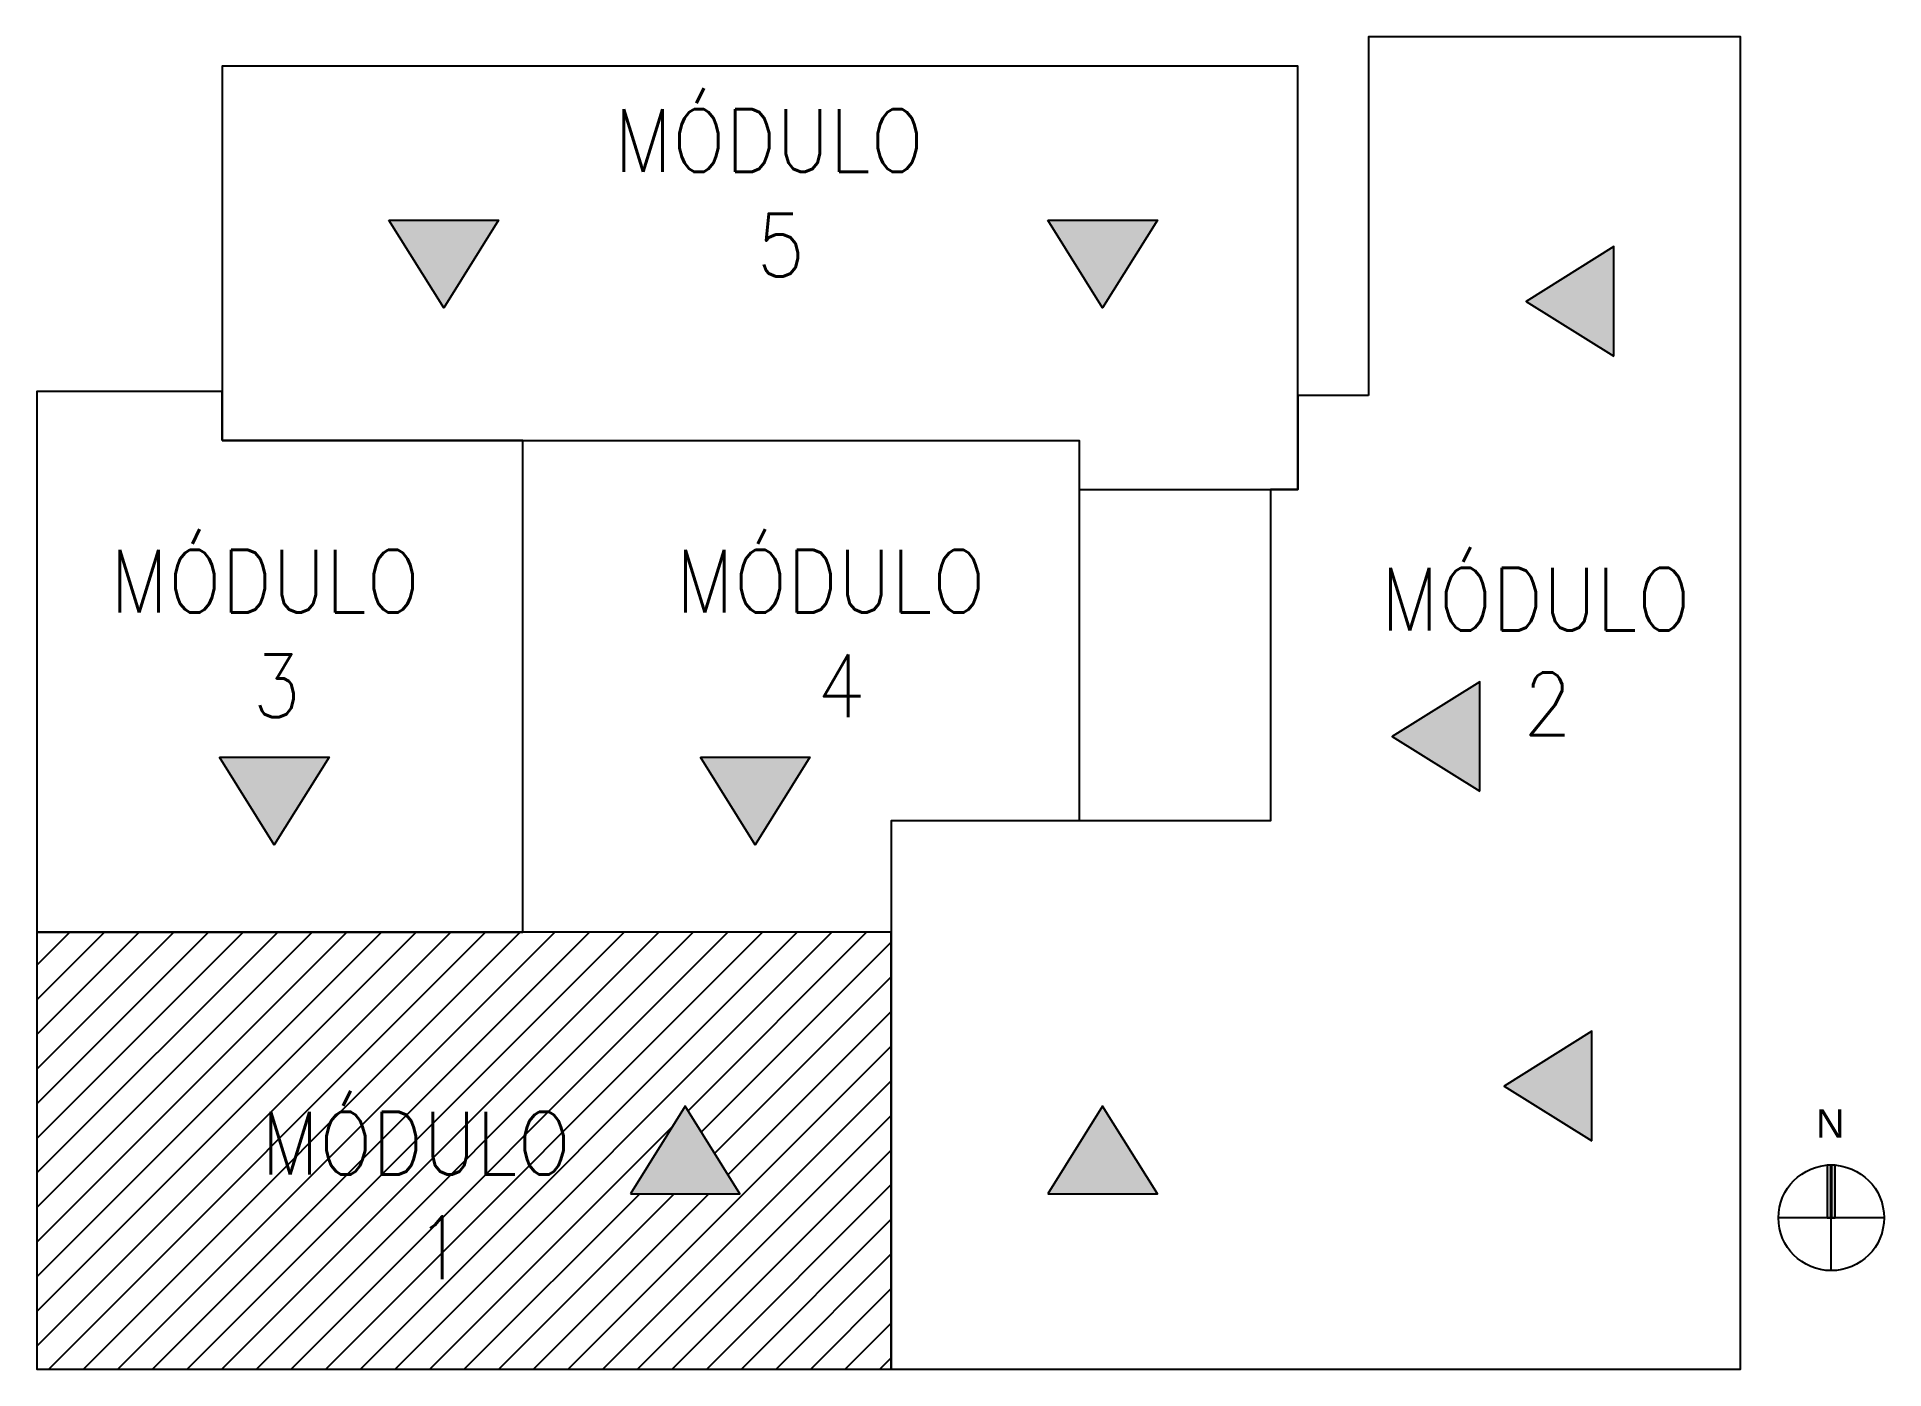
# Model space of a CAD drawing. Header units: feet. Extents: x -398 to 164, y -304 to 319.
# Drawn here: x -152.47 to -105.33, y 285.32 to 319.31 of the extents above; entities that cross this region are included whole.
import ezdxf
from ezdxf.enums import TextEntityAlignment as Align

# ---------------------------------------------------------------- set-up
doc = ezdxf.new("R2010")
doc.units = ezdxf.units.FT
doc.header["$MEASUREMENT"] = 0
for name, color, linetype, lineweight in [('A_MURO', 7, 'Continuous', 40), ('A_TEXT', 154, 'Continuous', 0), ('A_TEXT-SIMB', 195, 'Continuous', 20)]:
    doc.layers.add(name, color=color, linetype=linetype, lineweight=lineweight)
for name, color, linetype in [('B-PLACA', 7, 'Continuous'), ('DIM', 7, 'Continuous'), ('HATCH', 9, 'Continuous'), ('HATCH-COL', 9, 'Continuous'), ('PROV', 4, 'Continuous'), ('TX1', 60, 'Continuous')]:
    doc.layers.add(name, color=color, linetype=linetype)
doc.styles.add('ARIAL', font='arial.ttf')
doc.styles.add('SETEYCO', font='ROMANS.shx', dxfattribs={"width": 0.9, "height": 0.24})

msp = doc.modelspace()

# ---------------------------------------------------------------- texts
at = {"layer": 'TX1', "char_height": 1.6, "attachment_point": 4, "style": 'SETEYCO'}
for s, insert in [('\\pi-0.71865;MÓDULO \\P\\pi2.9156;5', (-137.0146, 315.3336)), ('\\pi-0.71865;MÓDULO \\P\\pi2.9156;3', (-149.8788, 304.0867)), ('\\pi-0.71865;MÓDULO \\P\\pi2.8813;4', (-135.4442, 304.0867)), ('\\pi-0.71865;MÓDULO \\P\\pi2.9156;2', (-117.4483, 303.6276)), ('\\pi-0.71865;MÓDULO \\P\\pi3.2242;1', (-146.027, 289.748))]:
    msp.add_mtext_dynamic_manual_height_columns(s, width=6.791267, gutter_width=1.2, heights=[0], dxfattribs=dict(at, insert=insert))

# ---------------------------------------------------------------- blocks, each defined once
blk = doc.blocks.new('Norte CDI')
at = {"layer": 'PROV'}
h = blk.add_hatch(color=256, dxfattribs=at)
h.dxf.hatch_style = 1
edge = h.paths.add_edge_path()
edge.add_arc((0, 0), 0.674, 85.7451, 94.2549)
edge.add_line((-0.05, 0.672), (-0.05, 0))
edge.add_line((-0.05, 0), (0.05, 0))
edge.add_line((0.05, 0), (0.05, 0.672))
for p, q in [((0.674, 0), (-0.674, 0)), ((0, -0.674), (0, 0))]:
    blk.add_line(p, q, dxfattribs=at)
blk.add_lwpolyline([(0.05, 0.672, 0.037148), (-0.05, 0.672), (-0.05, 0), (0.05, 0)], format="xyb", close=True, dxfattribs=at)
blk.add_circle((0, 0), 0.674, dxfattribs=at)
blk = doc.blocks.new('NORTE')
at = {"layer": 'A_MURO'}
blk.add_line((0.65, 0), (1.3, 0), dxfattribs=at)
at = {"layer": 'A_TEXT-SIMB'}
for p, q in [((0.65, 0.65), (0.65, -0.65)), ((0, 0), (0.65, 0))]:
    blk.add_line(p, q, dxfattribs=at)
blk.add_circle((0.65, 0), 0.65, dxfattribs=at)
at = {"layer": 'A_TEXT', "style": 'ARIAL'}
blk.add_attdef('N', text='', height=0.35, dxfattribs=at).set_placement((1.53, -0.165), align=Align.CENTER)

# ---------------------------------------------------------------- hatches: boundary and pattern name
at = {"layer": 'HATCH'}
h = msp.add_hatch(dxfattribs=at)
h.set_pattern_fill('ANSI31', color=256, scale=5, style=0)
h.set_pattern_definition([(45, (-97.12755, -18.50177), (-0.4419417, 0.4419417), [])])
h.paths.add_polyline_path([(-130.6653, 296.4642), (-140.0653, 296.4642), (-152.4653, 296.4642), (-152.4653, 293.6172), (-152.4653, 285.3172), (-130.6653, 285.3172)])
h.paths.add_polyline_path([(-135.9227, 292.0282), (-134.5251, 289.7921), (-137.3202, 289.7921)], flags=16)
h.paths.add_polyline_path([(-147.1457, 287.0623), (-138.1171, 287.0623), (-138.1171, 292.4337), (-147.1457, 292.4337)], flags=24)
at = {"layer": 'HATCH-COL'}
h = msp.add_hatch(color=252, dxfattribs=at)
h.dxf.hatch_style = 1
h.paths.add_polyline_path([(-143.4823, 314.6331), (-140.6872, 314.6331), (-142.0847, 312.397)])
h = msp.add_hatch(color=252, dxfattribs=at)
h.dxf.hatch_style = 1
h.paths.add_polyline_path([(-126.6685, 314.6331), (-123.8735, 314.6331), (-125.271, 312.397)])
h = msp.add_hatch(color=252, dxfattribs=at)
h.dxf.hatch_style = 1
h.paths.add_polyline_path([(-112.2237, 311.165), (-112.2237, 313.9601), (-114.4598, 312.5626)])
h = msp.add_hatch(color=252, dxfattribs=at)
h.dxf.hatch_style = 1
h.paths.add_polyline_path([(-115.641, 300.062), (-115.641, 302.8571), (-117.8771, 301.4595)])
h = msp.add_hatch(color=252, dxfattribs=at)
h.dxf.hatch_style = 1
h.paths.add_polyline_path([(-147.8055, 300.9326), (-145.0104, 300.9326), (-146.408, 298.6965)])
h = msp.add_hatch(color=252, dxfattribs=at)
h.dxf.hatch_style = 1
h.paths.add_polyline_path([(-135.5346, 300.9326), (-132.7395, 300.9326), (-134.1371, 298.6965)])
h = msp.add_hatch(color=252, dxfattribs=at)
h.dxf.hatch_style = 1
h.paths.add_polyline_path([(-112.7872, 291.1414), (-112.7872, 293.9365), (-115.0233, 292.5389)])
h = msp.add_hatch(color=252, dxfattribs=at)
h.dxf.hatch_style = 1
h.paths.add_polyline_path([(-137.3202, 289.7921), (-134.5251, 289.7921), (-135.9227, 292.0282)])
h = msp.add_hatch(color=252, dxfattribs=at)
h.dxf.hatch_style = 1
h.paths.add_polyline_path([(-126.6685, 289.7921), (-123.8735, 289.7921), (-125.271, 292.0282)])

# ---------------------------------------------------------------- linework, layer by layer
at = {"layer": 'B-PLACA'}
for points in [[(-143.4823, 314.6331), (-140.6872, 314.6331), (-142.0847, 312.397), (-143.4823, 314.6331)], [(-126.6685, 314.6331), (-123.8735, 314.6331), (-125.271, 312.397), (-126.6685, 314.6331)], [(-112.2237, 311.165), (-112.2237, 313.9601), (-114.4598, 312.5626), (-112.2237, 311.165)], [(-115.641, 300.062), (-115.641, 302.8571), (-117.8771, 301.4595), (-115.641, 300.062)], [(-147.8055, 300.9326), (-145.0104, 300.9326), (-146.408, 298.6965), (-147.8055, 300.9326)], [(-135.5346, 300.9326), (-132.7395, 300.9326), (-134.1371, 298.6965), (-135.5346, 300.9326)], [(-112.7872, 291.1414), (-112.7872, 293.9365), (-115.0233, 292.5389), (-112.7872, 291.1414)], [(-137.3202, 289.7921), (-134.5251, 289.7921), (-135.9227, 292.0282), (-137.3202, 289.7921)], [(-126.6685, 289.7921), (-123.8735, 289.7921), (-125.271, 292.0282), (-126.6685, 289.7921)]]:
    msp.add_lwpolyline(points, dxfattribs=at)
at = {"layer": 'DIM'}
for points in [[(-118.4887, 310.1612), (-120.2903, 310.1612), (-120.2903, 307.7612), (-120.9887, 307.7612), (-120.9887, 299.3112), (-130.6653, 299.3112), (-130.6653, 285.3172), (-108.9887, 285.3172), (-108.9887, 319.3112), (-118.4887, 319.3112), (-118.4887, 310.1612)], [(-147.7403, 309.0112), (-147.7403, 310.2612), (-152.4653, 310.2612), (-152.4653, 309.0112), (-152.4653, 296.4642), (-140.0653, 296.4642), (-140.0653, 309.0112), (-147.7403, 309.0112)], [(-140.0653, 299.3112), (-140.0653, 307.7612), (-140.0653, 307.7612), (-140.0653, 309.0112), (-138.2653, 309.0112), (-125.8653, 309.0112), (-125.8653, 299.3112), (-130.6653, 299.3112), (-130.6653, 296.4642), (-140.0653, 296.4642), (-140.0653, 299.3112), (-140.0653, 299.3112)]]:
    msp.add_lwpolyline(points, dxfattribs=at)
for points in [[(-147.7403, 309.0112), (-125.8653, 309.0112), (-125.8653, 307.7612), (-120.2903, 307.7612), (-120.2903, 318.5612), (-147.7403, 318.5612), (-147.7403, 310.2612), (-147.7403, 310.2612), (-147.7403, 309.0112)], [(-152.4653, 293.6172), (-152.4653, 285.3172), (-130.6653, 285.3172), (-130.6653, 296.4642), (-130.6653, 296.4642), (-130.6653, 296.4642), (-152.4653, 296.4642), (-152.4653, 296.4642)]]:
    msp.add_lwpolyline(points, close=True, dxfattribs=at)

# ---------------------------------------------------------------- block references
ref = msp.add_blockref('NORTE', (-106.676, 287.8287), dxfattribs=dict(xscale=2.073580613111953, yscale=2.073580613111953, zscale=2.073580613111953, rotation=90))
ref.add_attrib('N', 'N', dxfattribs={"layer": 'A_TEXT', "height": 0.7258, "style": 'ARIAL'}).set_placement((-106.3345, 291.0013), align=Align.BOTTOM_RIGHT)
at = {"layer": 'PROV', "xscale": 2, "yscale": 2, "zscale": 2}
msp.add_blockref('Norte CDI', (-106.676, 289.1765), dxfattribs=at)

msp.set_redraw_order([(e.dxf.handle, doc.entitydb.next_handle()) for e in msp.query("TEXT MTEXT ATTDEF DIMENSION ARC_DIMENSION")])  # texts and dimensions are drawn at this point

doc.saveas('drawing.dxf')
